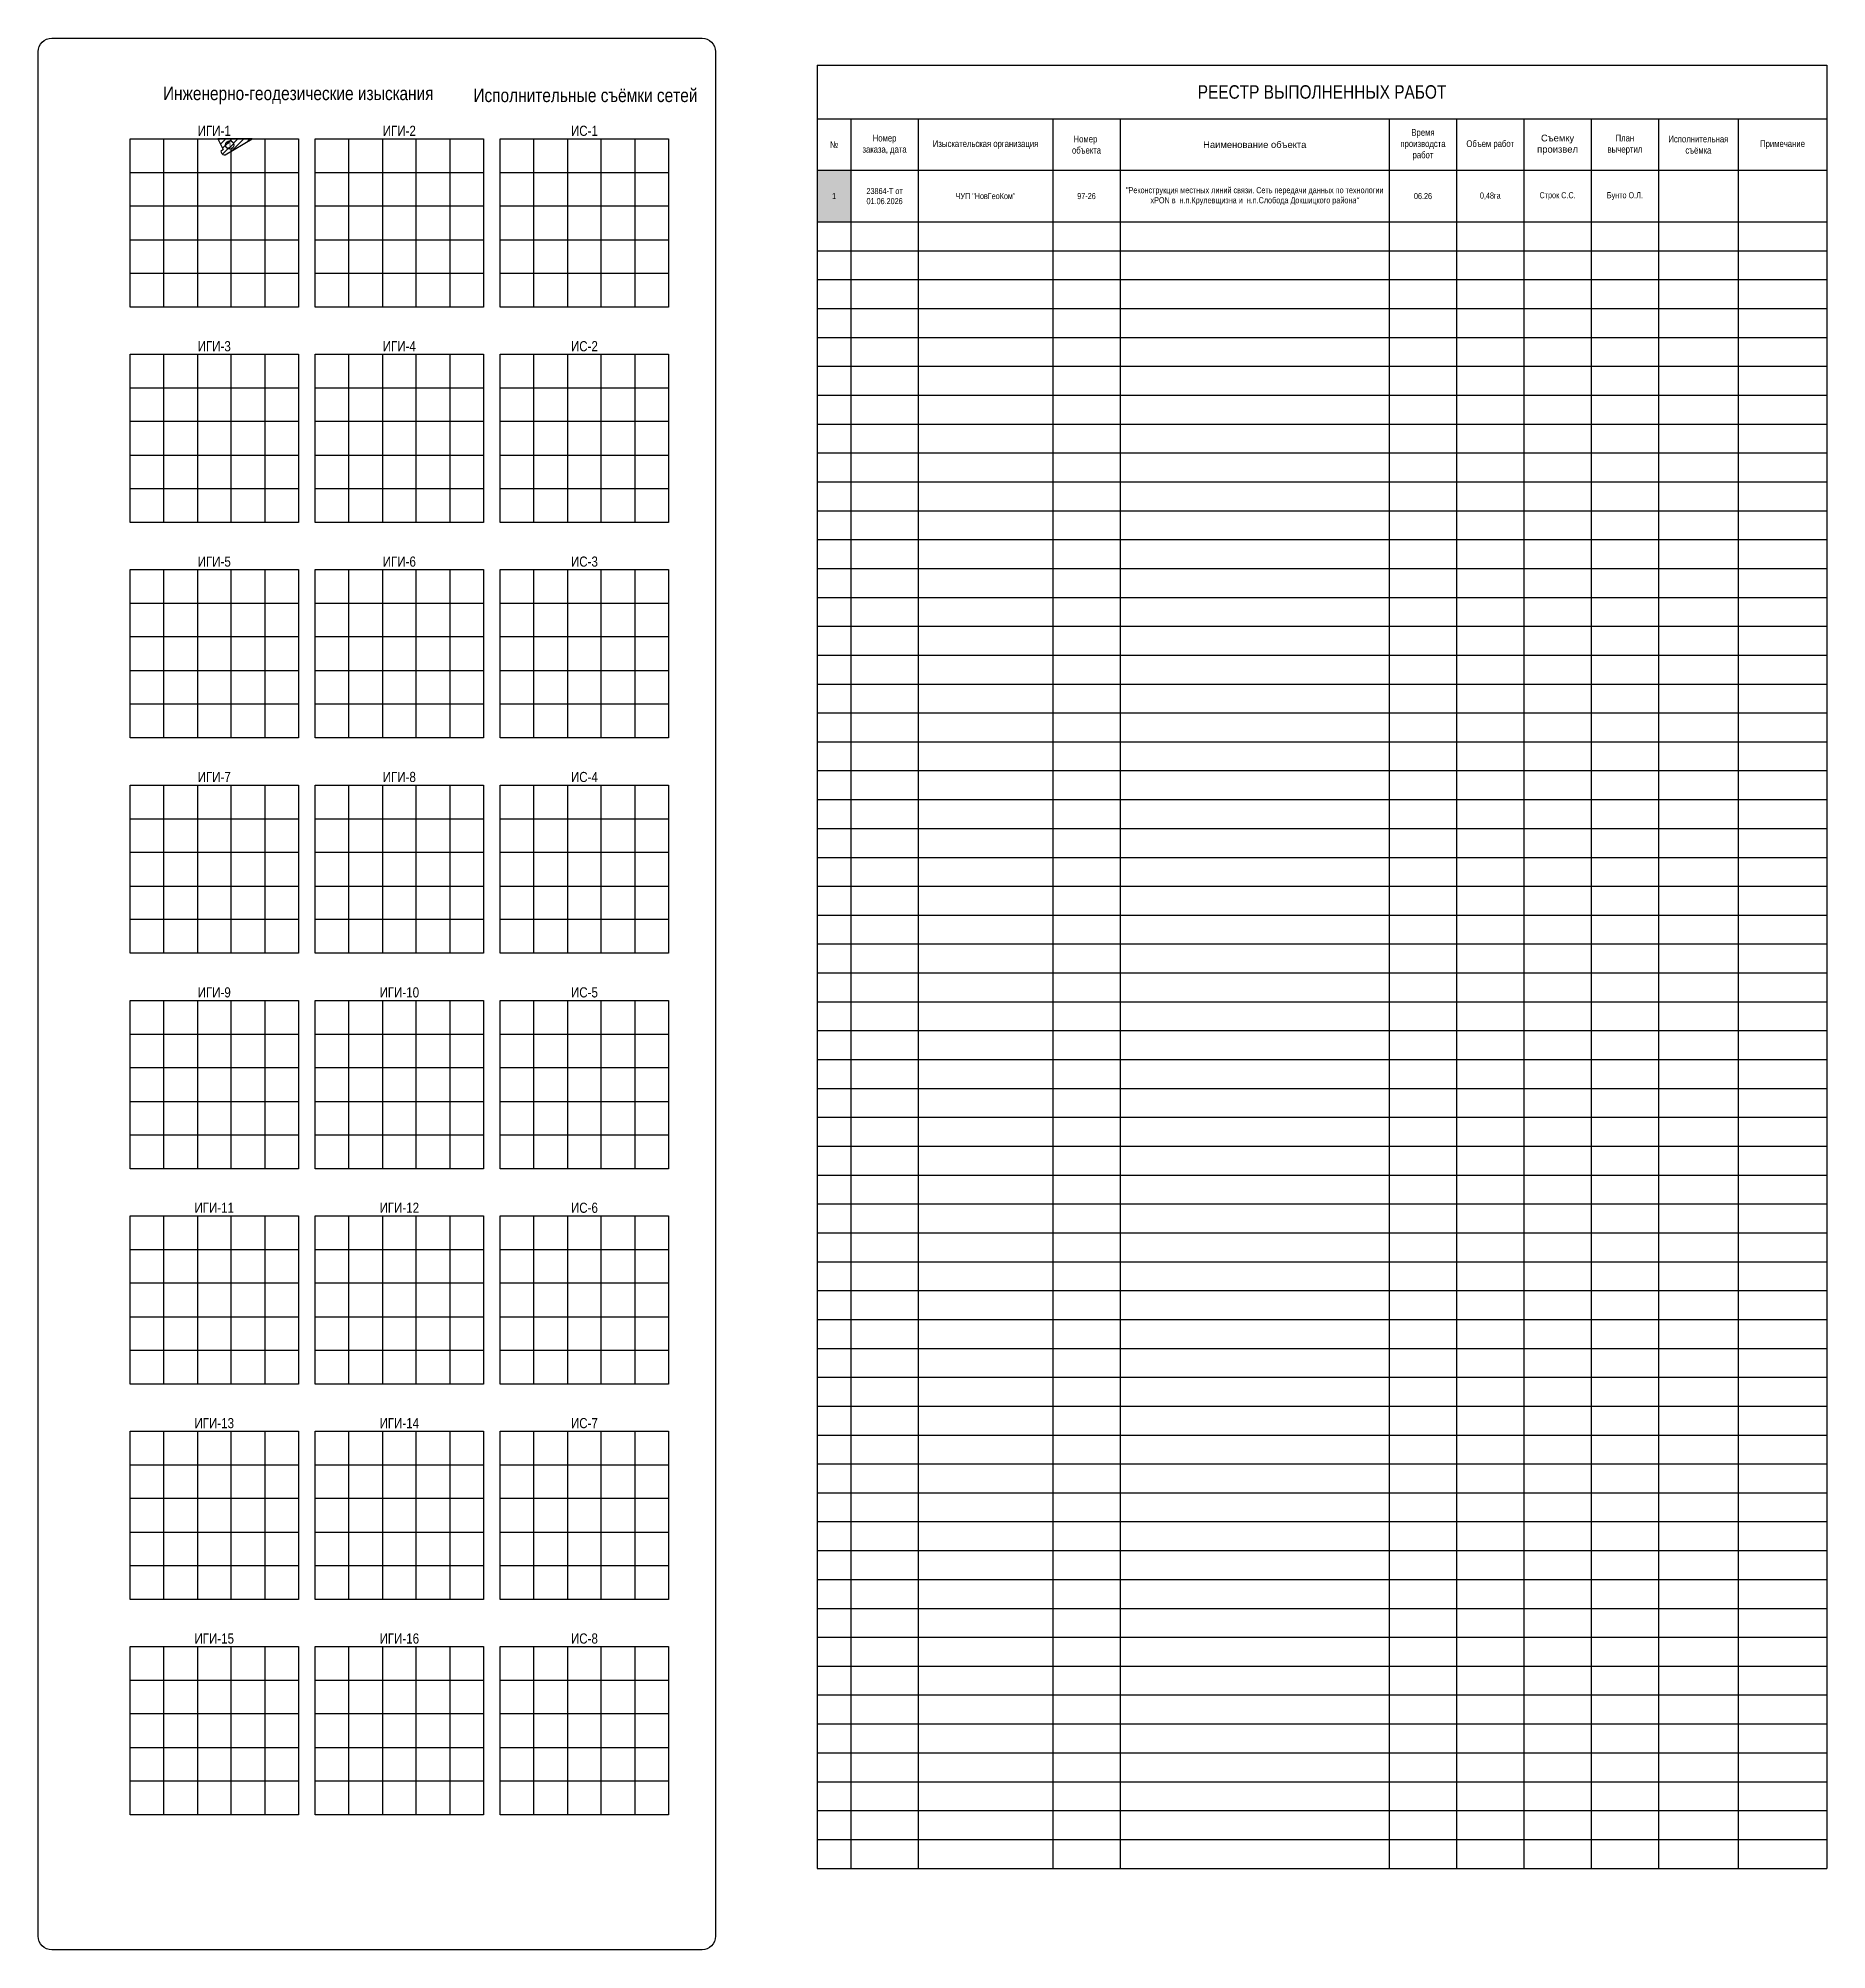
# Model space of a CAD drawing. Header units: metres. Extents: x -393 to 694, y -10 to 691.
# Drawn here: x 270.7 to 536.5, y -9.7 to 274.3 of the extents above; entities that cross this region are included whole.
import ezdxf
from ezdxf.enums import TextEntityAlignment as Align

# ---------------------------------------------------------------- set-up
doc = ezdxf.new("R2010")
doc.units = ezdxf.units.M
doc.linetypes.add('СП_Граница маскировки', pattern=[3, 0, -3])
doc.layers.add('21 Формуляр', color=7, linetype='Continuous')
doc.styles.get("Standard").update_dxf_attribs({"font": 'arial.ttf'})
doc.styles.add('СП_Р', font='ARIALN.TTF')

msp = doc.modelspace()

# ---------------------------------------------------------------- texts
at = {"layer": '21 Формуляр', "color": 7, "lineweight": 13, "char_height": 2, "attachment_point": 5, "line_spacing_factor": 0.3, "style": 'СП_Р'}
for s, insert in [('Инженерно-геодезические изыскания', (309.35, 265.76)), ('Исполнительные съёмки сетей', (352.02, 265.76))]:
    msp.add_mtext(s, dxfattribs=dict(at, insert=insert))

# ---------------------------------------------------------------- blocks, each defined once
blk = doc.blocks.new('СП_Картограмма')
at = {"color": 0, "linetype": 'ByBlock', "lineweight": -2}
for p, q in [((-80, 0), (-55, 0)), ((-80, -25), (-80, 0)), ((-75, -25), (-75, 0)), ((-70, 0), (-70, -25)), ((-65, -25), (-65, 0)), ((-60, 0), (-60, -25)), ((-55, 0), (-55, -25)), ((-52.5, -25), (-52.5, 0)), ((-52.5, 0), (-27.5, 0)), ((-47.5, -25), (-47.5, 0)), ((-42.5, 0), (-42.5, -25)), ((-37.5, -25), (-37.5, 0)), ((-32.5, 0), (-32.5, -25)), ((-27.5, 0), (-27.5, -25)), ((-25, -25), (-25, 0)), ((-25, 0), (0, 0)), ((-20, -25), (-20, 0)), ((-15, 0), (-15, -25)), ((-10, -25), (-10, 0)), ((-5, 0), (-5, -25)), ((0, 0), (0, -25)), ((-80, -5), (-55, -5)), ((-52.5, -5), (-27.5, -5)), ((-25, -5), (0, -5)), ((-55, -10), (-80, -10)), ((-27.5, -10), (-52.5, -10)), ((0, -10), (-25, -10)), ((-80, -15), (-55, -15)), ((-52.5, -15), (-27.5, -15)), ((-25, -15), (0, -15)), ((-55, -20), (-80, -20)), ((-27.5, -20), (-52.5, -20)), ((0, -20), (-25, -20)), ((-55, -25), (-80, -25)), ((-27.5, -25), (-52.5, -25)), ((0, -25), (-25, -25))]:
    blk.add_line(p, q, dxfattribs=at)
at = {"color": 0, "style": 'СП_Р'}
for tag, p in [('ИГИ_1', (-67.5, 0)), ('ИГИ_2', (-40, 0)), ('ИЧ_1', (-12.5, 0))]:
    blk.add_attdef(tag, text='', height=1.5, dxfattribs=at).set_placement(p, align=Align.BOTTOM_CENTER)
blk = doc.blocks.new('СП_Номер съемки')
at = {"color": 0, "linetype": 'СП_Граница маскировки', "lineweight": 0}
blk.add_wipeout([(0, 1.25), (-0.48, 1.15), (-0.88, 0.88), (-1.16, 0.48), (-1.25, 0), (-1.15, -0.48), (-0.88, -0.88), (-0.48, -1.16), (0, -1.25), (0.48, -1.15), (0.88, -0.88), (1.16, -0.48), (1.25, 0), (1.15, 0.48), (0.88, 0.88), (0.48, 1.16)], dxfattribs=at)
at = {"color": 0, "linetype": 'ByBlock', "lineweight": -2}
blk.add_circle((0, 0), 1.25, dxfattribs=at)
at = {"color": 0, "linetype": 'ByBlock', "lineweight": -2, "style": 'СП_Р'}
blk.add_attdef('№', text='', height=1.5, dxfattribs=at).set_placement((0, 0), align=Align.MIDDLE_CENTER)
blk = doc.blocks.new('*T775')
at = {"layer": '21 Формуляр', "color": 0, "linetype": 'ByBlock', "lineweight": -2, "transparency": 16777216}
for p, q in [((0, 0), (150, 0)), ((0, 0), (0, -267.94)), ((150, 0), (150, -267.94)), ((0, -8), (150, -8)), ((5, -8), (5, -267.94)), ((15, -8), (15, -267.94)), ((35, -8), (35, -267.94)), ((45, -8), (45, -267.94)), ((85, -8), (85, -267.94)), ((95, -8), (95, -267.94)), ((105, -8), (105, -267.94)), ((115, -8), (115, -267.94)), ((125, -8), (125, -267.94)), ((136.84, -8), (136.84, -267.94)), ((0, -15.63), (150, -15.63)), ((0, -23.29), (150, -23.29)), ((0, -27.58), (150, -27.58)), ((0, -31.87), (150, -31.87)), ((0, -36.16), (150, -36.16)), ((0, -40.45), (150, -40.45)), ((0, -44.74), (150, -44.74)), ((0, -49.04), (150, -49.04)), ((0, -53.33), (150, -53.33)), ((0, -57.62), (150, -57.62)), ((0, -61.91), (150, -61.91)), ((0, -66.2), (150, -66.2)), ((0, -70.49), (150, -70.49)), ((0, -74.78), (150, -74.78)), ((0, -79.08), (150, -79.08)), ((0, -83.37), (150, -83.37)), ((0, -87.66), (150, -87.66)), ((0, -91.95), (150, -91.95)), ((0, -96.24), (150, -96.24)), ((0, -100.53), (150, -100.53)), ((0, -104.82), (150, -104.82)), ((0, -109.12), (150, -109.12)), ((0, -113.41), (150, -113.41)), ((0, -117.7), (150, -117.7)), ((0, -121.99), (150, -121.99)), ((0, -126.28), (150, -126.28)), ((0, -130.57), (150, -130.57)), ((0, -134.87), (150, -134.87)), ((0, -139.16), (150, -139.16)), ((0, -143.45), (150, -143.45)), ((0, -147.74), (150, -147.74)), ((0, -152.03), (150, -152.03)), ((0, -156.32), (150, -156.32)), ((0, -160.61), (150, -160.61)), ((0, -164.91), (150, -164.91)), ((0, -169.2), (150, -169.2)), ((0, -173.49), (150, -173.49)), ((0, -177.78), (150, -177.78)), ((0, -182.07), (150, -182.07)), ((0, -186.36), (150, -186.36)), ((0, -190.65), (150, -190.65)), ((0, -194.95), (150, -194.95)), ((0, -199.24), (150, -199.24)), ((0, -203.53), (150, -203.53)), ((0, -207.82), (150, -207.82)), ((0, -212.11), (150, -212.11)), ((0, -216.4), (150, -216.4)), ((0, -220.7), (150, -220.7)), ((0, -224.99), (150, -224.99)), ((0, -229.28), (150, -229.28)), ((0, -233.57), (150, -233.57)), ((0, -237.86), (150, -237.86)), ((0, -242.15), (150, -242.15)), ((0, -246.44), (150, -246.44)), ((0, -250.74), (150, -250.74)), ((0, -255.03), (150, -255.03)), ((0, -259.32), (150, -259.32)), ((0, -263.61), (150, -263.61)), ((0, -267.94), (150, -267.94))]:
    blk.add_line(p, q, dxfattribs=at)
at = {"layer": '21 Формуляр', "color": 5, "transparency": 16777216}
blk.add_solid([(0, -15.63), (0, -23.29), (5, -15.63), (5, -23.29)], dxfattribs=at)
at = {"layer": '21 Формуляр', "color": 0, "transparency": 16777216, "attachment_point": 5, "style": 'СП_Р'}
for s, insert, char_height, width in [('РЕЕСТР ВЫПОЛНЕННЫХ РАБОТ', (75, -4), 2, 147), ('№', (2.5, -11.82), 1, 2), ('Номер заказа, дата', (10, -11.82), 1, 7), ('Изыскательская организация', (25, -11.82), 1, 17), ('Номер  объекта', (40, -11.82), 1, 7), ('Время производста работ', (90, -11.82), 1, 7), ('Объем работ', (100, -11.82), 1, 7), ('План вычертил', (120, -11.82), 1, 7), ('Исполнительная съёмка', (130.92, -11.82), 1, 8.8428), ('Примечание', (143.42, -11.82), 1, 10.1572), ('1', (2.5, -19.46), 0.9, 2), ('23864-Т от 01.06.2026', (10, -19.46), 0.9, 7), ('ЧУП "НовГеоКом"', (25, -19.46), 0.9, 17), ('97-26', (40, -19.46), 0.9, 7), ('{\\C7;"Реконструкция местных линий связи. Сеть передачи данных по технологии xPON в  н.п.Крулевщизна и  н.п.Слобода Докшицкого район\\fArial Narrow|b0|i1|c204|p34;а"}', (65, -19.46), 0.9, 37), ('06.26', (90, -19.46), 0.9, 7), ('0,48га', (100, -19.46), 0.9, 7), ('Строк С.С.', (110, -19.46), 0.9, 7), ('Бунто О.Л.', (120, -19.46), 0.9, 7)]:
    blk.add_mtext(s, dxfattribs=dict(at, insert=insert, char_height=char_height, width=width))
at = {"layer": '21 Формуляр', "color": 0, "transparency": 16777216, "char_height": 1, "attachment_point": 5}
for s, insert, width in [('Наименование объекта', (65, -11.82), 37), ('Съемку произвел', (110, -11.82), 7)]:
    blk.add_mtext(s, dxfattribs=dict(at, insert=insert, width=width))

# ---------------------------------------------------------------- block references
msp.add_blockref('*T775', (386.47, 270.26))
at = {"layer": '21 Формуляр'}
for p, values in [((364.37, 259.3), {'ИГИ_1': 'ИГИ-1', 'ИГИ_2': 'ИГИ-2', 'ИЧ_1': 'ИС-1'}), ((364.37, 227.3), {'ИГИ_1': 'ИГИ-3', 'ИГИ_2': 'ИГИ-4', 'ИЧ_1': 'ИС-2'}), ((364.37, 195.3), {'ИГИ_1': 'ИГИ-5', 'ИГИ_2': 'ИГИ-6', 'ИЧ_1': 'ИС-3'}), ((364.37, 163.3), {'ИГИ_1': 'ИГИ-7', 'ИГИ_2': 'ИГИ-8', 'ИЧ_1': 'ИС-4'}), ((364.37, 131.3), {'ИГИ_1': 'ИГИ-9', 'ИГИ_2': 'ИГИ-10', 'ИЧ_1': 'ИС-5'}), ((364.37, 99.3), {'ИГИ_1': 'ИГИ-11', 'ИГИ_2': 'ИГИ-12', 'ИЧ_1': 'ИС-6'}), ((364.37, 67.3), {'ИГИ_1': 'ИГИ-13', 'ИГИ_2': 'ИГИ-14', 'ИЧ_1': 'ИС-7'}), ((364.37, 35.3), {'ИГИ_1': 'ИГИ-15', 'ИГИ_2': 'ИГИ-16', 'ИЧ_1': 'ИС-8'})]:
    msp.add_blockref('СП_Картограмма', p, dxfattribs=at).add_auto_attribs(values)

msp.set_redraw_order([(e.dxf.handle, doc.entitydb.next_handle()) for e in msp.query("TEXT MTEXT ATTDEF DIMENSION ARC_DIMENSION")])  # texts and dimensions are drawn at this point

# ---------------------------------------------------------------- next in the draw order: block references
at = {"layer": '21 Формуляр'}
ref = msp.add_blockref('СП_Номер съемки', (299.17, 258.39), dxfattribs=dict(at, xscale=0.5, yscale=0.5, zscale=0.5))
ref.add_attrib('№', '1', dxfattribs={"layer": '0', "color": 0, "linetype": 'ByBlock', "lineweight": -2, "height": 0.769, "style": 'СП_Р'}).set_placement((299.17, 258.39), align=Align.MIDDLE_CENTER)

# ---------------------------------------------------------------- next in the draw order: hatches: boundary and pattern name
at = {"layer": '21 Формуляр', "ltscale": 0.5}
h = msp.add_hatch(dxfattribs=at)
h.set_pattern_fill('ANSI31', color=5, scale=0.2)
h.set_pattern_definition([(45, (-11490.9503, -2490.6977), (-0.449012806, 0.449012806), [])])
h.paths.add_polyline_path([(297.4, 259.3), (298.19, 257.72), (297.84, 257.42), (298.01, 257.15), (298.13, 257), (298.34, 256.94), (298.51, 256.92), (302.52, 259.3)])

# ---------------------------------------------------------------- next in the draw order: linework, layer by layer
at = {"layer": '21 Формуляр'}
msp.add_lwpolyline([(272.71, 274.26), (369.35, 274.26, -0.414214), (371.35, 272.26), (371.35, -7.74, -0.414214), (369.35, -9.74), (272.71, -9.74, -0.414214), (270.71, -7.74), (270.71, 272.26, -0.414214)], format="xyb", close=True, dxfattribs=at)
at = {"layer": '21 Формуляр', "color": 5}
msp.add_lwpolyline([(297.4, 259.3), (298.19, 257.72), (297.84, 257.42), (298.01, 257.15), (298.13, 257), (298.34, 256.94), (298.51, 256.92), (302.52, 259.3), (297.4, 259.3)], dxfattribs=at)

doc.saveas('drawing.dxf')
